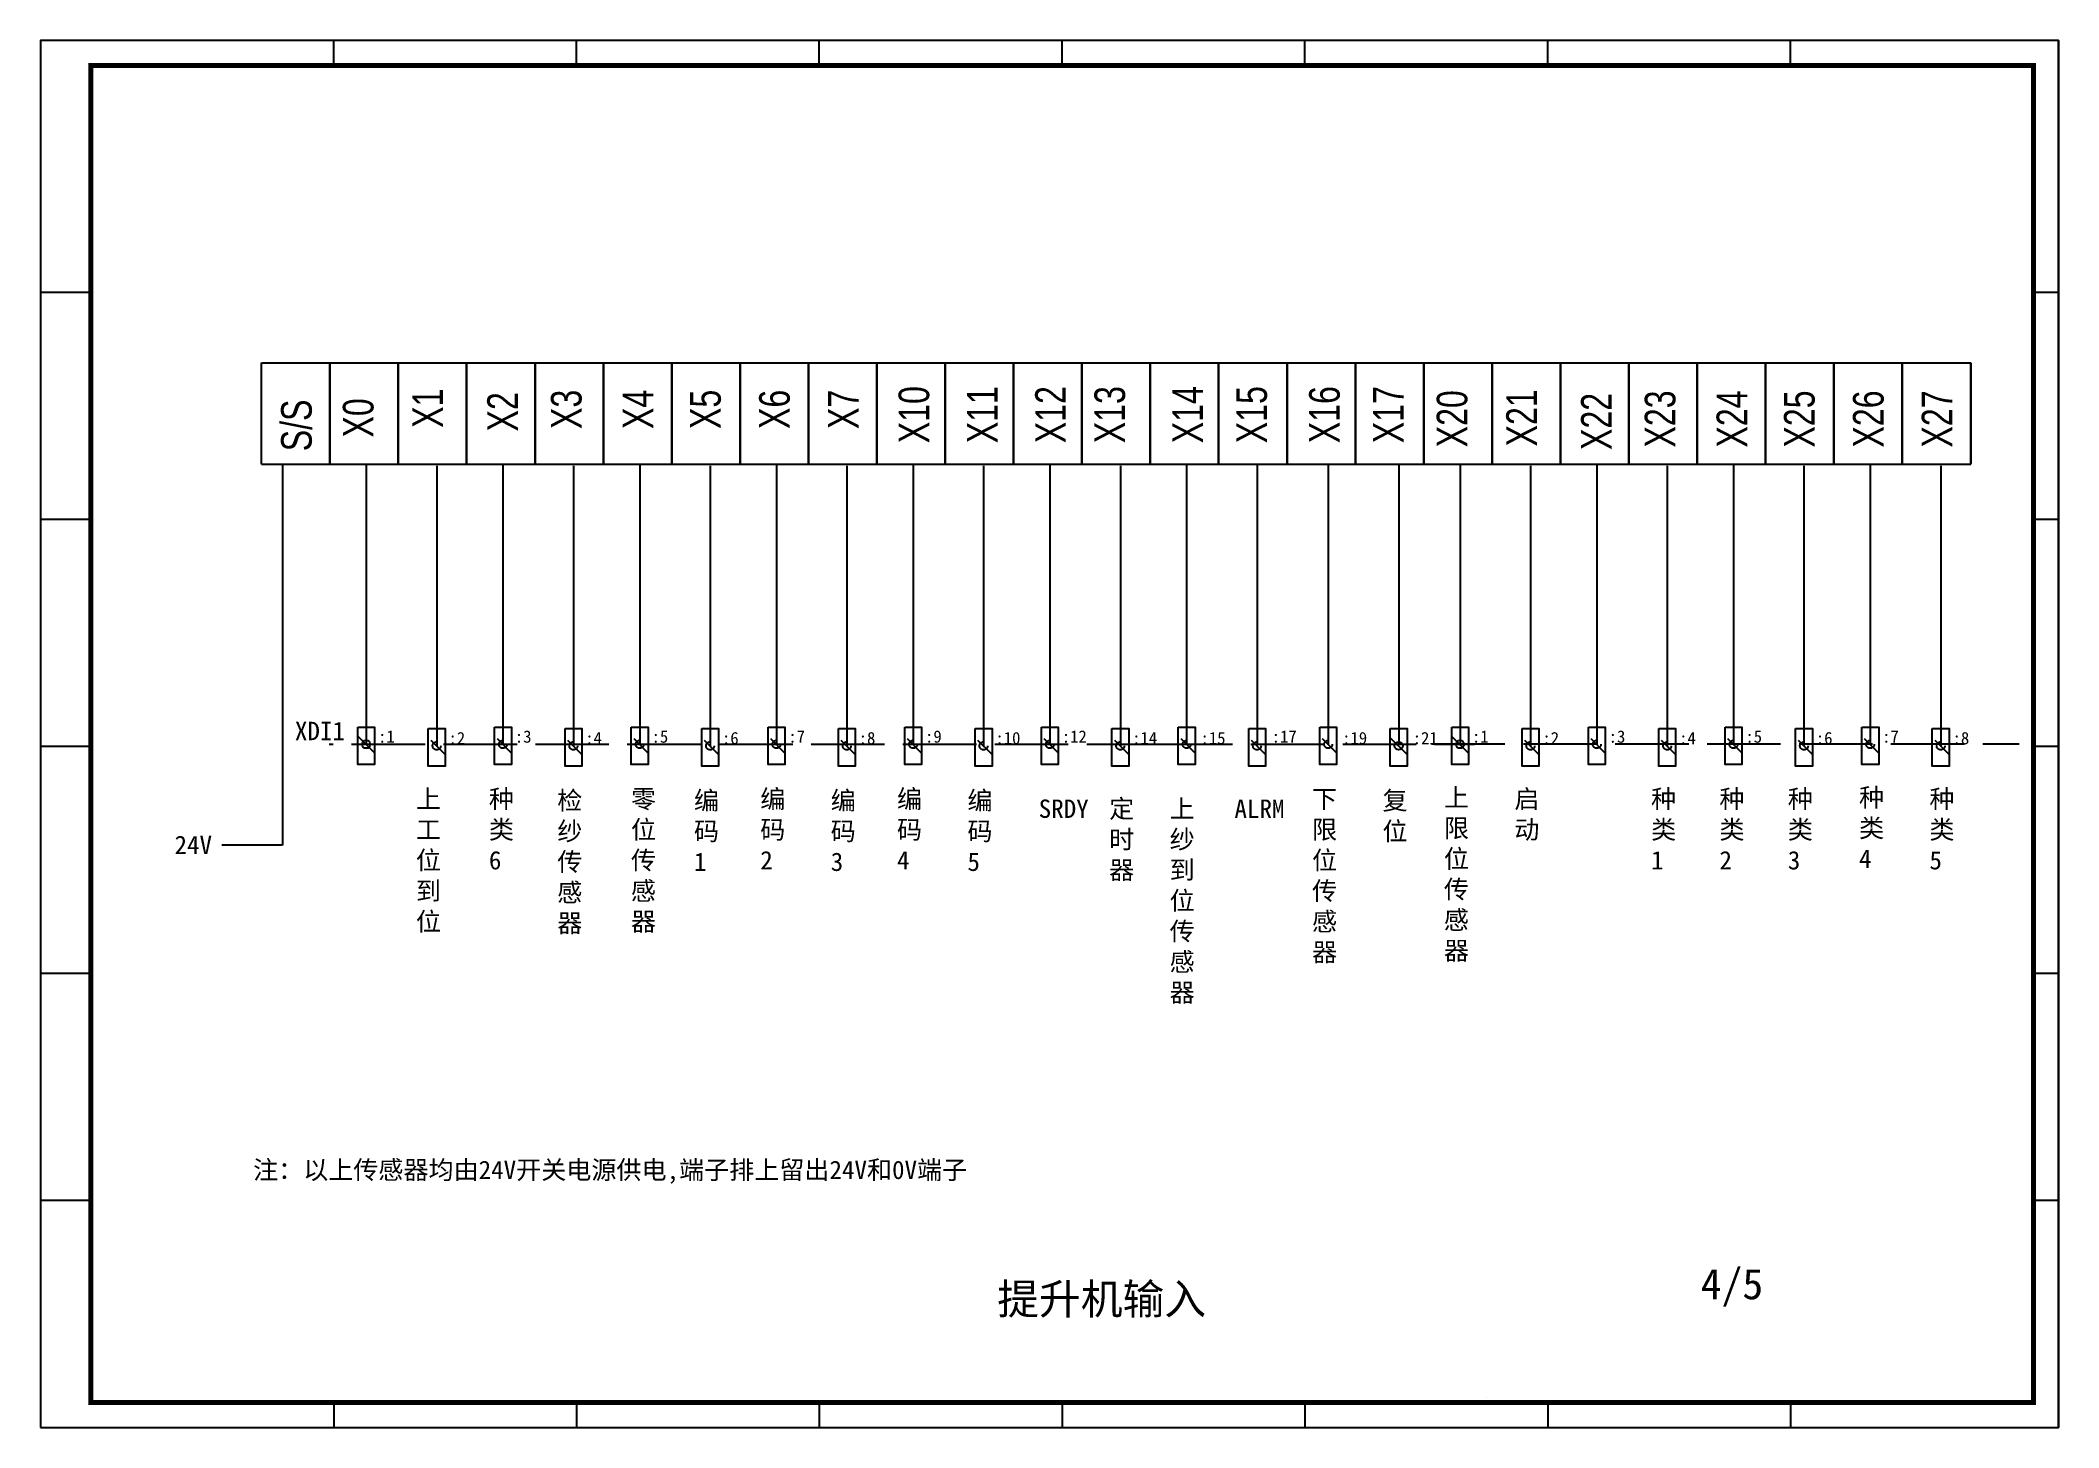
# Model space of a CAD drawing. Header units: millimetres. Extents: x 1552 to 3118, y 1018 to 1249.
# Drawn here: x 2393.1 to 2722.6, y 1022.1 to 1248.6 of the extents above; entities that cross this region are included whole.
import ezdxf

# ---------------------------------------------------------------- set-up
doc = ezdxf.new("R2010")
doc.units = ezdxf.units.MM
doc.linetypes.add('ACAD_ISO02W100', pattern=[15, 12, -3])
doc.linetypes.add('HIDDEN2', pattern=[4.7625, 3.175, -1.5875])
for name, color, linetype in [('1_TITLE', 7, 'Continuous'), ('GRAPH', 7, 'Continuous'), ('虚线', 7, 'HIDDEN2')]:
    doc.layers.add(name, color=color, linetype=linetype)
doc.styles.get("Standard").update_dxf_attribs({"font": 'arial.ttf'})

msp = doc.modelspace()

# ---------------------------------------------------------------- texts
at = {"width": 0.75}
for s, p in [('S/S', (2437.43, 1181.5)), ('X0', (2447.51, 1183.75)), ('X1', (2458.86, 1185.33)), ('X2', (2471.08, 1184.74)), ('X3', (2481.48, 1185.14)), ('X4', (2493.19, 1185.14)), ('X5', (2504.2, 1185.14)), ('X6', (2515.46, 1185.14)), ('X7', (2526.69, 1185.14)), ('X10', (2538.23, 1182.82)), ('X11', (2549.38, 1182.82)), ('X12', (2560.53, 1182.82)), ('X13', (2570.2, 1182.82)), ('X14', (2582.92, 1182.82)), ('X15', (2593.37, 1182.82)), ('X16', (2605.24, 1182.82)), ('X17', (2615.69, 1182.82)), ('X20', (2626.08, 1182.15)), ('X21', (2637.43, 1182.3)), ('X22', (2649.64, 1181.71)), ('X23', (2660.04, 1182.11)), ('X24', (2671.76, 1182.11)), ('X25', (2682.77, 1182.11)), ('X26', (2694.03, 1182.11)), ('X27', (2705.25, 1182.11))]:
    msp.add_text(s, height=5, rotation=90, dxfattribs=at).set_placement(p)
at = {"lineweight": -2, "attachment_point": 1}
for s, insert, char_height, width in [('{\\fSimSun|b0|i0|c134|p2;XDI1}', (2434.68, 1137.33), 3, 17.704), ('{\\fSimSun|b0|i0|c134|p2;上限位传感器}', (2622.25, 1126.48), 3, 3.3741), ('{\\fSimSun|b0|i0|c134|p2;种类4}', (2690.02, 1126.48), 3, 3.3741), ('{\\fSimSun|b0|i0|c134|p2;上工位到位}', (2454.44, 1126.23), 3, 3.3741), ('{\\fSimSun|b0|i0|c134|p2;种类6}', (2466.35, 1126.23), 3, 3.3741), ('{\\fSimSun|b0|i0|c134|p2;检纱传感器}', (2477.51, 1125.98), 3, 3.3741), ('{\\fSimSun|b0|i0|c134|p2;零位传感器}', (2489.54, 1126.23), 3, 3.3741), ('{\\fSimSun|b0|i0|c134|p2;编码1}', (2499.83, 1125.98), 3, 3.3741), ('{\\fSimSun|b0|i0|c134|p2;编码2}', (2510.65, 1126.23), 3, 3.3741), ('{\\fSimSun|b0|i0|c134|p2;编码3}', (2522.15, 1125.98), 3, 3.3741), ('{\\fSimSun|b0|i0|c134|p2;编码4}', (2532.97, 1126.23), 3, 3.3741), ('{\\fSimSun|b0|i0|c134|p2;编码5}', (2544.47, 1125.98), 3, 3.3741), ('{\\fSimSun|b0|i0|c134|p2;SRDY}', (2556.1, 1124.64), 3, 3.3741), ('{\\fSimSun|b0|i0|c134|p2;定时器}', (2567.6, 1124.64), 3, 3.3741), ('{\\fSimSun|b0|i0|c134|p2;上纱到位传感器}', (2577.48, 1124.64), 3, 3.3741), ('{\\fSimSun|b0|i0|c134|p2;ALRM}', (2588.06, 1124.64), 3, 3.3741), ('{\\fSimSun|b0|i0|c134|p2;下限位传感器}', (2600.73, 1126.23), 3, 3.3741), ('{\\fSimSun|b0|i0|c134|p2;复位}', (2612.23, 1125.98), 3, 3.3741), ('{\\fSimSun|b0|i0|c134|p2;启动}', (2633.75, 1126.23), 3, 3.3741), ('{\\fSimSun|b0|i0|c134|p2;种类1}', (2656.07, 1126.23), 3, 3.3741), ('{\\fSimSun|b0|i0|c134|p2;种类2}', (2667.23, 1126.23), 3, 3.3741), ('{\\fSimSun|b0|i0|c134|p2;种类3}', (2678.39, 1126.23), 3, 3.3741), ('{\\fSimSun|b0|i0|c134|p2;种类5}', (2701.51, 1126.23), 3, 3.3741), ('{\\fSimSun|b0|i0|c134|p2;24V}', (2415.03, 1118.73), 3, 39.247), ('{\\fSimSun|b0|i0|c134|p2;注：以上传感器均由24V开关电源供电,端子排上留出24V和0V端子}', (2427.85, 1065.67), 3, 126.0157), ('{\\fSimSun|b0|i0|c134|p2;4/5}', (2664.17, 1048.04), 5, 56.5892), ('{\\fSimSun|b0|i0|c134|p2;提升机输入}', (2549.33, 1045.59), 5, 56.5892)]:
    msp.add_mtext(s, dxfattribs=dict(at, insert=insert, char_height=char_height, width=width))
at = {"layer": '虚线', "char_height": 2, "width": 2.5253, "attachment_point": 1}
for s, insert in [('{\\fSimSun|b0|i0|c134|p2;:1}', (2448.26, 1135.92)), ('{\\fSimSun|b0|i0|c134|p2;:2}', (2459.76, 1135.67)), ('{\\fSimSun|b0|i0|c134|p2;:3}', (2470.59, 1135.92)), ('{\\fSimSun|b0|i0|c134|p2;:4}', (2482.08, 1135.67)), ('{\\fSimSun|b0|i0|c134|p2;:5}', (2492.91, 1135.92)), ('{\\fSimSun|b0|i0|c134|p2;:6}', (2504.4, 1135.67)), ('{\\fSimSun|b0|i0|c134|p2;:7}', (2515.23, 1135.92)), ('{\\fSimSun|b0|i0|c134|p2;:8}', (2526.72, 1135.67)), ('{\\fSimSun|b0|i0|c134|p2;:9}', (2537.55, 1135.92)), ('{\\fSimSun|b0|i0|c134|p2;:10}', (2549.04, 1135.67)), ('{\\fSimSun|b0|i0|c134|p2;:12}', (2559.87, 1135.92)), ('{\\fSimSun|b0|i0|c134|p2;:14}', (2571.36, 1135.67)), ('{\\fSimSun|b0|i0|c134|p2;:15}', (2582.52, 1135.67)), ('{\\fSimSun|b0|i0|c134|p2;:17}', (2594.14, 1135.92)), ('{\\fSimSun|b0|i0|c134|p2;:19}', (2605.64, 1135.67)), ('{\\fSimSun|b0|i0|c134|p2;:21}', (2617.16, 1135.67)), ('{\\fSimSun|b0|i0|c134|p2;:1}', (2626.83, 1135.92)), ('{\\fSimSun|b0|i0|c134|p2;:2}', (2638.33, 1135.67)), ('{\\fSimSun|b0|i0|c134|p2;:3}', (2649.15, 1135.92)), ('{\\fSimSun|b0|i0|c134|p2;:4}', (2660.65, 1135.67)), ('{\\fSimSun|b0|i0|c134|p2;:5}', (2671.47, 1135.92)), ('{\\fSimSun|b0|i0|c134|p2;:6}', (2682.97, 1135.67)), ('{\\fSimSun|b0|i0|c134|p2;:7}', (2693.79, 1135.92)), ('{\\fSimSun|b0|i0|c134|p2;:8}', (2705.29, 1135.67))]:
    msp.add_mtext(s, dxfattribs=dict(at, insert=insert))

# ---------------------------------------------------------------- linework, layer by layer
for p, q in [((2441.01, 1244.33), (2441.01, 1248.59)), ((2441.01, 1244.33), (2441.01, 1248.59)), ((2480.65, 1244.47), (2480.65, 1248.59)), ((2480.65, 1244.47), (2480.65, 1248.59)), ((2520.29, 1244.47), (2520.29, 1248.59)), ((2520.29, 1244.47), (2520.29, 1248.59)), ((2559.92, 1244.47), (2559.92, 1248.59)), ((2559.92, 1244.47), (2559.92, 1248.59)), ((2559.92, 1244.47), (2559.92, 1248.59)), ((2559.92, 1244.47), (2559.92, 1248.59)), ((2599.56, 1244.47), (2599.56, 1248.59)), ((2599.56, 1244.47), (2599.56, 1248.59)), ((2639.2, 1244.47), (2639.2, 1248.59)), ((2639.2, 1244.47), (2639.2, 1248.59)), ((2678.84, 1244.47), (2678.84, 1248.59)), ((2678.84, 1244.47), (2678.84, 1248.59)), ((2722.6, 1248.59), (2722.6, 1022.08)), ((2722.6, 1248.59), (2722.6, 1022.08)), ((2401.37, 1207.41), (2393.13, 1207.41)), ((2401.37, 1207.41), (2393.13, 1207.41)), ((2722.6, 1207.41), (2718.48, 1207.41)), ((2722.6, 1207.41), (2718.48, 1207.41)), ((2444.48, 1195.93), (2459.72, 1195.93)), ((2459.72, 1195.93), (2474.97, 1195.93)), ((2474.97, 1195.93), (2490.21, 1195.93)), ((2490.21, 1195.93), (2505.45, 1195.93)), ((2505.45, 1195.93), (2520.7, 1195.93)), ((2520.7, 1195.93), (2592.95, 1195.93)), ((2585.33, 1195.93), (2600.57, 1195.93)), ((2596.91, 1195.93), (2612.15, 1195.93)), ((2600.57, 1195.93), (2618.96, 1195.93)), ((2618.96, 1195.93), (2638.29, 1195.93)), ((2638.29, 1195.93), (2653.53, 1195.93)), ((2653.53, 1195.93), (2668.77, 1195.93)), ((2668.77, 1195.93), (2684.02, 1195.93)), ((2684.02, 1195.93), (2708.25, 1195.93)), ((2429.24, 1179.38), (2618.96, 1179.38)), ((2607.8, 1179.38), (2708.25, 1179.38)), ((2401.37, 1170.34), (2393.13, 1170.34)), ((2401.37, 1170.34), (2393.13, 1170.34)), ((2722.6, 1170.34), (2718.48, 1170.34)), ((2722.6, 1170.34), (2718.48, 1170.34)), ((2447.65, 1132.28), (2445.01, 1134.93)), ((2616.19, 1132.03), (2613.55, 1134.68)), ((2626.22, 1132.28), (2623.57, 1134.93)), ((2401.37, 1133.28), (2393.13, 1133.28)), ((2401.37, 1133.28), (2393.13, 1133.28)), ((2722.6, 1133.28), (2718.48, 1133.28)), ((2722.6, 1133.28), (2718.48, 1133.28)), ((2432.68, 1117.19), (2422.78, 1117.18)), ((2401.37, 1096.21), (2393.13, 1096.21)), ((2401.37, 1096.21), (2393.13, 1096.21)), ((2722.6, 1096.21), (2718.48, 1096.21)), ((2722.6, 1096.21), (2718.48, 1096.21)), ((2718.48, 1075.65), (2718.48, 1026.2)), ((2718.48, 1059.15), (2718.48, 1073.57)), ((2718.48, 1073.57), (2718.48, 1059.15)), ((2401.37, 1059.15), (2393.13, 1059.15)), ((2401.37, 1059.15), (2393.13, 1059.15)), ((2722.6, 1059.15), (2718.48, 1059.15)), ((2722.6, 1059.15), (2718.48, 1059.15)), ((2401.37, 1056.2), (2401.37, 1026.2)), ((2401.37, 1056.2), (2401.37, 1026.2)), ((2718.48, 1026.2), (2718.48, 1056.2)), ((2401.37, 1026.2), (2718.48, 1026.2)), ((2441.01, 1026.2), (2441.01, 1022.08)), ((2441.01, 1026.2), (2441.01, 1022.08)), ((2448.04, 1026.2), (2508.04, 1026.2)), ((2628.04, 1026.2), (2448.04, 1026.2)), ((2480.65, 1026.2), (2480.65, 1022.08)), ((2480.65, 1026.2), (2480.65, 1022.08)), ((2520.29, 1026.2), (2520.29, 1022.08)), ((2520.29, 1026.2), (2520.29, 1022.08)), ((2559.92, 1026.2), (2559.92, 1022.08)), ((2559.92, 1026.2), (2559.92, 1022.08)), ((2559.92, 1026.2), (2559.92, 1022.08)), ((2559.92, 1026.2), (2559.92, 1022.08)), ((2599.56, 1026.2), (2599.56, 1022.08)), ((2599.56, 1026.2), (2599.56, 1022.08)), ((2629.17, 1026.98), (2629.17, 1026.98)), ((2629.17, 1026.98), (2629.17, 1026.98)), ((2639.2, 1026.2), (2639.2, 1022.08)), ((2639.2, 1026.2), (2639.2, 1022.08)), ((2678.84, 1026.2), (2678.84, 1022.08)), ((2678.84, 1026.2), (2678.84, 1022.08)), ((2393.13, 1022.08), (2722.6, 1022.08)), ((2393.13, 1022.08), (2722.6, 1022.08))]:
    msp.add_line(p, q)
at = {"color": 0}
for p, q in [((2432.68, 1179.38), (2432.68, 1152.17)), ((2432.68, 1152.17), (2432.68, 1117.19))]:
    msp.add_line(p, q, dxfattribs=at)
at = {"color": 5, "linetype": 'ACAD_ISO02W100'}
for p, q in [((2575.94, 1133.6), (2440.28, 1133.6)), ((2575.74, 1133.66), (2627.27, 1133.66)), ((2620.22, 1133.71), (2716.17, 1133.71))]:
    msp.add_line(p, q, dxfattribs=at)
at = {"color": 1}
msp.add_lwpolyline([(2393.13, 1022.08), (2722.6, 1022.08), (2722.6, 1248.59), (2393.13, 1248.59)], close=True, dxfattribs=at)
at = {"const_width": 0.824}
msp.add_lwpolyline([(2401.37, 1244.48), (2718.48, 1244.48), (2718.48, 1026.2), (2401.37, 1026.2), (2401.37, 1244.48)], dxfattribs=at)
msp.add_lwpolyline([(2401.37, 1244.48), (2718.48, 1244.48), (2718.48, 1026.2), (2401.37, 1026.2), (2401.37, 1244.48)], dxfattribs=at)
for centre in [(2446.32, 1133.66), (2614.86, 1133.41), (2624.89, 1133.66)]:
    msp.add_circle(centre, 0.662)
at = {"layer": '1_TITLE', "linetype": 'ByBlock', "ltscale": 0.1}
for p, q in [((2429.24, 1179.38), (2429.24, 1195.93)), ((2429.24, 1195.93), (2444.48, 1195.93)), ((2440.4, 1179.38), (2440.4, 1195.93)), ((2440.4, 1195.93), (2440.4, 1179.38)), ((2440.4, 1179.38), (2440.4, 1195.93)), ((2451.56, 1179.38), (2451.56, 1195.93)), ((2451.56, 1195.93), (2451.56, 1179.38)), ((2451.56, 1179.38), (2451.56, 1195.93)), ((2462.72, 1179.38), (2462.72, 1195.93)), ((2462.72, 1195.93), (2462.72, 1179.38)), ((2462.72, 1179.38), (2462.72, 1195.93)), ((2473.88, 1179.38), (2473.88, 1195.93)), ((2473.88, 1195.93), (2473.88, 1179.38)), ((2473.88, 1179.38), (2473.88, 1195.93)), ((2485.04, 1179.38), (2485.04, 1195.93)), ((2485.04, 1195.93), (2485.04, 1179.38)), ((2485.04, 1179.38), (2485.04, 1195.93)), ((2496.2, 1179.38), (2496.2, 1195.93)), ((2496.2, 1195.93), (2496.2, 1179.38)), ((2496.2, 1179.38), (2496.2, 1195.93)), ((2507.36, 1179.38), (2507.36, 1195.93)), ((2507.36, 1195.93), (2507.36, 1179.38)), ((2507.36, 1179.38), (2507.36, 1195.93)), ((2518.52, 1179.38), (2518.52, 1195.93)), ((2518.52, 1195.93), (2518.52, 1179.38)), ((2518.52, 1179.38), (2518.52, 1195.93)), ((2529.68, 1179.38), (2529.68, 1195.93)), ((2529.68, 1195.93), (2529.68, 1179.38)), ((2529.68, 1179.38), (2529.68, 1195.93)), ((2540.84, 1179.38), (2540.84, 1195.93)), ((2540.84, 1195.93), (2540.84, 1179.38)), ((2540.84, 1179.38), (2540.84, 1195.93)), ((2552, 1179.38), (2552, 1195.93)), ((2552, 1195.93), (2552, 1179.38)), ((2552, 1179.38), (2552, 1195.93)), ((2563.16, 1179.38), (2563.16, 1195.93)), ((2563.16, 1195.93), (2563.16, 1179.38)), ((2563.16, 1179.38), (2563.16, 1195.93)), ((2574.32, 1179.38), (2574.32, 1195.93)), ((2574.32, 1195.93), (2574.32, 1179.38)), ((2574.32, 1179.38), (2574.32, 1195.93)), ((2574.32, 1195.93), (2574.32, 1179.38)), ((2574.32, 1179.38), (2574.32, 1195.93)), ((2585.48, 1179.38), (2585.48, 1195.93)), ((2585.48, 1195.93), (2585.48, 1179.38)), ((2585.48, 1179.38), (2585.48, 1195.93)), ((2596.64, 1179.38), (2596.64, 1195.93)), ((2596.64, 1195.93), (2596.64, 1179.38)), ((2596.64, 1179.38), (2596.64, 1195.93)), ((2607.8, 1179.38), (2607.8, 1195.93)), ((2607.8, 1195.93), (2607.8, 1179.38)), ((2607.8, 1179.38), (2607.8, 1195.93)), ((2618.96, 1179.38), (2618.96, 1195.93)), ((2618.96, 1195.93), (2618.96, 1179.38)), ((2618.96, 1179.38), (2618.96, 1195.93)), ((2618.96, 1195.93), (2618.96, 1179.38)), ((2618.96, 1179.38), (2618.96, 1195.93)), ((2630.12, 1179.38), (2630.12, 1195.93)), ((2630.12, 1195.93), (2630.12, 1179.38)), ((2630.12, 1179.38), (2630.12, 1195.93)), ((2641.28, 1179.38), (2641.28, 1195.93)), ((2641.28, 1195.93), (2641.28, 1179.38)), ((2641.28, 1179.38), (2641.28, 1195.93)), ((2652.44, 1179.38), (2652.44, 1195.93)), ((2652.44, 1195.93), (2652.44, 1179.38)), ((2652.44, 1179.38), (2652.44, 1195.93)), ((2663.6, 1179.38), (2663.6, 1195.93)), ((2663.6, 1195.93), (2663.6, 1179.38)), ((2663.6, 1179.38), (2663.6, 1195.93)), ((2674.76, 1179.38), (2674.76, 1195.93)), ((2674.76, 1195.93), (2674.76, 1179.38)), ((2674.76, 1179.38), (2674.76, 1195.93)), ((2685.92, 1179.38), (2685.92, 1195.93)), ((2685.92, 1195.93), (2685.92, 1179.38)), ((2685.92, 1179.38), (2685.92, 1195.93)), ((2697.08, 1179.38), (2697.08, 1195.93)), ((2697.08, 1195.93), (2697.08, 1179.38)), ((2697.08, 1179.38), (2697.08, 1195.93)), ((2708.25, 1179.38), (2708.25, 1195.93)), ((2708.25, 1195.93), (2708.25, 1179.38)), ((2708.25, 1179.38), (2708.25, 1195.93))]:
    msp.add_line(p, q, dxfattribs=at)
at = {"layer": 'GRAPH'}
for p, q in [((2446.33, 1179.38), (2446.33, 1133.6)), ((2446.33, 1179.38), (2446.33, 1133.6)), ((2457.83, 1179.13), (2457.83, 1133.35)), ((2457.83, 1179.13), (2457.83, 1133.6)), ((2468.65, 1179.38), (2468.65, 1133.6)), ((2468.65, 1179.38), (2468.65, 1133.6)), ((2480.15, 1179.13), (2480.15, 1133.35)), ((2480.15, 1179.13), (2480.15, 1133.6)), ((2490.97, 1179.38), (2490.97, 1133.6)), ((2490.97, 1179.38), (2490.97, 1133.6)), ((2502.47, 1179.13), (2502.47, 1133.35)), ((2502.47, 1179.13), (2502.47, 1133.6)), ((2513.29, 1179.38), (2513.29, 1133.6)), ((2513.29, 1179.38), (2513.29, 1133.6)), ((2524.79, 1179.13), (2524.79, 1133.35)), ((2524.79, 1179.13), (2524.79, 1133.6)), ((2535.61, 1179.38), (2535.61, 1133.6)), ((2535.61, 1179.38), (2535.61, 1133.6)), ((2547.11, 1179.13), (2547.11, 1133.35)), ((2547.11, 1179.13), (2547.11, 1133.6)), ((2557.93, 1179.38), (2557.93, 1133.6)), ((2557.93, 1179.38), (2557.93, 1133.6)), ((2569.43, 1179.13), (2569.43, 1133.35)), ((2569.43, 1179.13), (2569.43, 1133.6)), ((2580.25, 1179.38), (2580.25, 1133.66)), ((2580.25, 1179.38), (2580.25, 1133.66)), ((2591.75, 1179.38), (2591.75, 1133.66)), ((2591.75, 1179.38), (2591.75, 1133.66)), ((2603.37, 1179.38), (2603.37, 1133.66)), ((2603.37, 1179.38), (2603.37, 1133.66)), ((2614.87, 1179.38), (2614.87, 1133.66)), ((2614.87, 1179.38), (2614.87, 1133.66)), ((2624.89, 1179.38), (2624.89, 1133.6)), ((2624.89, 1179.38), (2624.89, 1133.6)), ((2636.39, 1179.13), (2636.39, 1133.35)), ((2636.39, 1179.13), (2636.39, 1133.6)), ((2647.22, 1179.38), (2647.22, 1133.6)), ((2647.22, 1179.38), (2647.22, 1133.6)), ((2658.71, 1179.13), (2658.71, 1133.35)), ((2658.71, 1179.13), (2658.71, 1133.6)), ((2669.54, 1179.38), (2669.54, 1133.6)), ((2669.54, 1179.38), (2669.54, 1133.6)), ((2681.03, 1179.13), (2681.03, 1133.35)), ((2681.03, 1179.13), (2681.03, 1133.6)), ((2691.86, 1179.38), (2691.86, 1133.6)), ((2691.86, 1179.38), (2691.86, 1133.6)), ((2703.35, 1179.13), (2703.35, 1133.35)), ((2703.35, 1179.13), (2703.35, 1133.6))]:
    msp.add_line(p, q, dxfattribs=at)
for points in [[(2444.96, 1136.47), (2447.7, 1136.47), (2447.7, 1130.34), (2444.96, 1130.34)], [(2456.46, 1136.23), (2459.19, 1136.23), (2459.19, 1130.09), (2456.46, 1130.09)], [(2467.28, 1136.47), (2470.02, 1136.47), (2470.02, 1130.34), (2467.28, 1130.34)], [(2478.78, 1136.23), (2481.52, 1136.23), (2481.52, 1130.09), (2478.78, 1130.09)], [(2489.6, 1136.47), (2492.34, 1136.47), (2492.34, 1130.34), (2489.6, 1130.34)], [(2501.1, 1136.23), (2503.84, 1136.23), (2503.84, 1130.09), (2501.1, 1130.09)], [(2511.92, 1136.47), (2514.66, 1136.47), (2514.66, 1130.34), (2511.92, 1130.34)], [(2523.42, 1136.23), (2526.16, 1136.23), (2526.16, 1130.09), (2523.42, 1130.09)], [(2534.24, 1136.47), (2536.98, 1136.47), (2536.98, 1130.34), (2534.24, 1130.34)], [(2545.74, 1136.23), (2548.48, 1136.23), (2548.48, 1130.09), (2545.74, 1130.09)], [(2556.56, 1136.47), (2559.3, 1136.47), (2559.3, 1130.34), (2556.56, 1130.34)], [(2568.06, 1136.23), (2570.8, 1136.23), (2570.8, 1130.09), (2568.06, 1130.09)], [(2578.88, 1136.47), (2581.62, 1136.47), (2581.62, 1130.34), (2578.88, 1130.34)], [(2590.38, 1136.23), (2593.12, 1136.23), (2593.12, 1130.09), (2590.38, 1130.09)], [(2602, 1136.47), (2604.74, 1136.47), (2604.74, 1130.34), (2602, 1130.34)], [(2613.5, 1136.23), (2616.24, 1136.23), (2616.24, 1130.09), (2613.5, 1130.09)], [(2623.52, 1136.47), (2626.26, 1136.47), (2626.26, 1130.34), (2623.52, 1130.34)], [(2635.02, 1136.23), (2637.76, 1136.23), (2637.76, 1130.09), (2635.02, 1130.09)], [(2645.85, 1136.47), (2648.58, 1136.47), (2648.58, 1130.34), (2645.85, 1130.34)], [(2657.34, 1136.23), (2660.08, 1136.23), (2660.08, 1130.09), (2657.34, 1130.09)], [(2668.17, 1136.47), (2670.91, 1136.47), (2670.91, 1130.34), (2668.17, 1130.34)], [(2679.66, 1136.23), (2682.4, 1136.23), (2682.4, 1130.09), (2679.66, 1130.09)], [(2690.49, 1136.47), (2693.23, 1136.47), (2693.23, 1130.34), (2690.49, 1130.34)], [(2701.98, 1136.23), (2704.72, 1136.23), (2704.72, 1130.09), (2701.98, 1130.09)]]:
    msp.add_lwpolyline(points, close=True, dxfattribs=at)
at = {"layer": '虚线'}
for p, q in [((2459.15, 1132.03), (2456.5, 1134.68)), ((2469.97, 1132.28), (2467.33, 1134.93)), ((2481.47, 1132.03), (2478.82, 1134.68)), ((2492.29, 1132.28), (2489.65, 1134.93)), ((2503.79, 1132.03), (2501.14, 1134.68)), ((2514.61, 1132.28), (2511.97, 1134.93)), ((2526.11, 1132.03), (2523.46, 1134.68)), ((2536.93, 1132.28), (2534.29, 1134.93)), ((2548.43, 1132.03), (2545.78, 1134.68)), ((2559.26, 1132.28), (2556.61, 1134.93)), ((2570.75, 1132.03), (2568.11, 1134.68)), ((2581.58, 1132.28), (2578.93, 1134.93)), ((2593.07, 1132.03), (2590.43, 1134.68)), ((2604.7, 1132.28), (2602.05, 1134.93)), ((2637.71, 1132.03), (2635.07, 1134.68)), ((2648.54, 1132.28), (2645.89, 1134.93)), ((2660.03, 1132.03), (2657.39, 1134.68)), ((2670.86, 1132.28), (2668.21, 1134.93)), ((2682.36, 1132.03), (2679.71, 1134.68)), ((2693.18, 1132.28), (2690.53, 1134.93)), ((2704.68, 1132.03), (2702.03, 1134.68))]:
    msp.add_line(p, q, dxfattribs=at)
for centre in [(2457.82, 1133.41), (2468.64, 1133.66), (2480.14, 1133.41), (2490.97, 1133.66), (2502.46, 1133.41), (2513.29, 1133.66), (2524.78, 1133.41), (2535.61, 1133.66), (2547.1, 1133.41), (2557.93, 1133.66), (2569.42, 1133.41), (2580.25, 1133.66), (2591.74, 1133.41), (2603.37, 1133.66), (2636.39, 1133.41), (2647.21, 1133.66), (2658.71, 1133.41), (2669.53, 1133.66), (2681.03, 1133.41), (2691.85, 1133.66), (2703.35, 1133.41)]:
    msp.add_circle(centre, 0.662, dxfattribs=at)

msp.set_redraw_order([(e.dxf.handle, doc.entitydb.next_handle()) for e in msp.query("TEXT MTEXT ATTDEF DIMENSION ARC_DIMENSION")])  # texts and dimensions are drawn at this point

doc.saveas('drawing.dxf')
